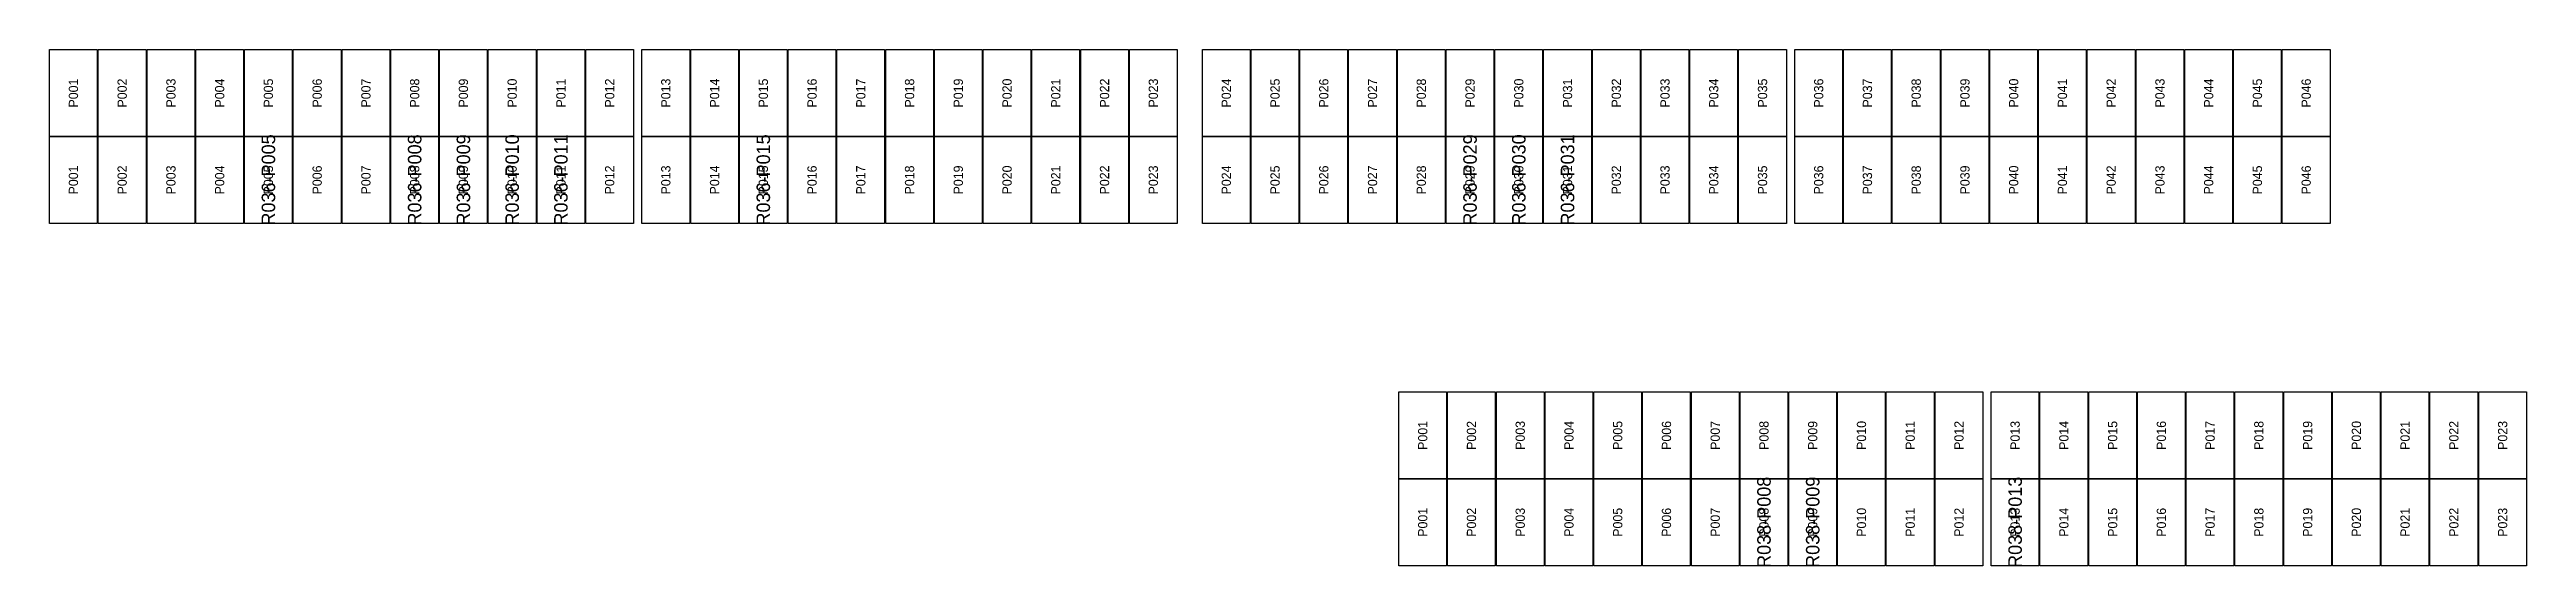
# Model space of a CAD drawing. Extents: x 296295 to 296770, y 651564 to 652121.
# Drawn here: x 296432.3 to 296491.1, y 651970.4 to 651982.7 of the extents above; entities that cross this region are included whole.
import ezdxf
from ezdxf.enums import TextEntityAlignment as Align

# ---------------------------------------------------------------- set-up
doc = ezdxf.new("R2010")
doc.units = 0

msp = doc.modelspace()

# ---------------------------------------------------------------- texts
at = {"layer": 'DEFECT_LABELS'}
for s, p in [('R036-P005', (296437.49, 651979.574)), ('R036-P008', (296440.964, 651979.574)), ('R036-P009', (296442.122, 651979.574)), ('R036-P010', (296443.28, 651979.574)), ('R036-P011', (296444.438, 651979.574)), ('R036-P015', (296449.246, 651979.574)), ('R036-P029', (296466.034, 651979.574)), ('R036-P030', (296467.192, 651979.574)), ('R036-P031', (296468.35, 651979.574)), ('R038-P008', (296473.016, 651971.448)), ('R038-P009', (296474.174, 651971.448)), ('R038-P013', (296478.982, 651971.448))]:
    msp.add_text(s, height=0.32, rotation=90, dxfattribs=at).set_placement(p, align=Align.MIDDLE_CENTER)
at = {"layer": 'PANEL_POSITION'}
for s, p in [('P001', (296432.858, 651981.637)), ('P002', (296434.016, 651981.637)), ('P003', (296435.174, 651981.637)), ('P004', (296436.332, 651981.637)), ('P005', (296437.49, 651981.637)), ('P006', (296438.648, 651981.637)), ('P007', (296439.806, 651981.637)), ('P008', (296440.964, 651981.637)), ('P009', (296442.122, 651981.637)), ('P010', (296443.28, 651981.637)), ('P011', (296444.438, 651981.637)), ('P012', (296445.596, 651981.637)), ('P013', (296446.93, 651981.637)), ('P014', (296448.088, 651981.637)), ('P015', (296449.246, 651981.637)), ('P016', (296450.404, 651981.637)), ('P017', (296451.562, 651981.637)), ('P018', (296452.72, 651981.637)), ('P019', (296453.878, 651981.637)), ('P020', (296455.036, 651981.637)), ('P021', (296456.194, 651981.637)), ('P022', (296457.352, 651981.637)), ('P023', (296458.51, 651981.637)), ('P024', (296460.244, 651981.637)), ('P025', (296461.402, 651981.637)), ('P026', (296462.56, 651981.637)), ('P027', (296463.718, 651981.637)), ('P028', (296464.876, 651981.637)), ('P029', (296466.034, 651981.637)), ('P030', (296467.192, 651981.637)), ('P031', (296468.35, 651981.637)), ('P032', (296469.508, 651981.637)), ('P033', (296470.666, 651981.637)), ('P034', (296471.824, 651981.637)), ('P035', (296472.982, 651981.637)), ('P036', (296474.316, 651981.637)), ('P037', (296475.474, 651981.637)), ('P038', (296476.632, 651981.637)), ('P039', (296477.79, 651981.637)), ('P040', (296478.948, 651981.637)), ('P041', (296480.106, 651981.637)), ('P042', (296481.264, 651981.637)), ('P043', (296482.422, 651981.637)), ('P044', (296483.58, 651981.637)), ('P045', (296484.738, 651981.637)), ('P046', (296485.896, 651981.637)), ('P001', (296432.858, 651979.574)), ('P002', (296434.016, 651979.574)), ('P003', (296435.174, 651979.574)), ('P004', (296436.332, 651979.574)), ('P005', (296437.49, 651979.574)), ('P006', (296438.648, 651979.574)), ('P007', (296439.806, 651979.574)), ('P008', (296440.964, 651979.574)), ('P009', (296442.122, 651979.574)), ('P010', (296443.28, 651979.574)), ('P011', (296444.438, 651979.574)), ('P012', (296445.596, 651979.574)), ('P013', (296446.93, 651979.574)), ('P014', (296448.088, 651979.574)), ('P015', (296449.246, 651979.574)), ('P016', (296450.404, 651979.574)), ('P017', (296451.562, 651979.574)), ('P018', (296452.72, 651979.574)), ('P019', (296453.878, 651979.574)), ('P020', (296455.036, 651979.574)), ('P021', (296456.194, 651979.574)), ('P022', (296457.352, 651979.574)), ('P023', (296458.51, 651979.574)), ('P024', (296460.244, 651979.574)), ('P025', (296461.402, 651979.574)), ('P026', (296462.56, 651979.574)), ('P027', (296463.718, 651979.574)), ('P028', (296464.876, 651979.574)), ('P029', (296466.034, 651979.574)), ('P030', (296467.192, 651979.574)), ('P031', (296468.35, 651979.574)), ('P032', (296469.508, 651979.574)), ('P033', (296470.666, 651979.574)), ('P034', (296471.824, 651979.574)), ('P035', (296472.982, 651979.574)), ('P036', (296474.316, 651979.574)), ('P037', (296475.474, 651979.574)), ('P038', (296476.632, 651979.574)), ('P039', (296477.79, 651979.574)), ('P040', (296478.948, 651979.574)), ('P041', (296480.106, 651979.574)), ('P042', (296481.264, 651979.574)), ('P043', (296482.422, 651979.574)), ('P044', (296483.58, 651979.574)), ('P045', (296484.738, 651979.574)), ('P046', (296485.896, 651979.574)), ('P001', (296464.91, 651973.511)), ('P002', (296466.068, 651973.511)), ('P003', (296467.226, 651973.511)), ('P004', (296468.384, 651973.511)), ('P005', (296469.542, 651973.511)), ('P006', (296470.7, 651973.511)), ('P007', (296471.858, 651973.511)), ('P008', (296473.016, 651973.511)), ('P009', (296474.174, 651973.511)), ('P010', (296475.332, 651973.511)), ('P011', (296476.49, 651973.511)), ('P012', (296477.648, 651973.511)), ('P013', (296478.982, 651973.511)), ('P014', (296480.14, 651973.511)), ('P015', (296481.298, 651973.511)), ('P016', (296482.456, 651973.511)), ('P017', (296483.614, 651973.511)), ('P018', (296484.772, 651973.511)), ('P019', (296485.93, 651973.511)), ('P020', (296487.088, 651973.511)), ('P021', (296488.246, 651973.511)), ('P022', (296489.404, 651973.511)), ('P023', (296490.562, 651973.511)), ('P001', (296464.91, 651971.448)), ('P002', (296466.068, 651971.448)), ('P003', (296467.226, 651971.448)), ('P004', (296468.384, 651971.448)), ('P005', (296469.542, 651971.448)), ('P006', (296470.7, 651971.448)), ('P007', (296471.858, 651971.448)), ('P008', (296473.016, 651971.448)), ('P009', (296474.174, 651971.448)), ('P010', (296475.332, 651971.448)), ('P011', (296476.49, 651971.448)), ('P012', (296477.648, 651971.448)), ('P013', (296478.982, 651971.448)), ('P014', (296480.14, 651971.448)), ('P015', (296481.298, 651971.448)), ('P016', (296482.456, 651971.448)), ('P017', (296483.614, 651971.448)), ('P018', (296484.772, 651971.448)), ('P019', (296485.93, 651971.448)), ('P020', (296487.088, 651971.448)), ('P021', (296488.246, 651971.448)), ('P022', (296489.404, 651971.448)), ('P023', (296490.562, 651971.448))]:
    msp.add_text(s, height=0.22, rotation=90, dxfattribs=at).set_placement(p, align=Align.MIDDLE_CENTER)

# ---------------------------------------------------------------- linework, layer by layer
at = {"layer": 'DEFECTIVE_PANELS'}
for points in [[(296436.923, 651980.606), (296438.057, 651980.606), (296438.057, 651978.543), (296436.923, 651978.543)], [(296440.397, 651980.606), (296441.531, 651980.606), (296441.531, 651978.543), (296440.397, 651978.543)], [(296441.555, 651980.606), (296442.689, 651980.606), (296442.689, 651978.543), (296441.555, 651978.543)], [(296442.713, 651980.606), (296443.847, 651980.606), (296443.847, 651978.543), (296442.713, 651978.543)], [(296443.871, 651980.606), (296445.005, 651980.606), (296445.005, 651978.543), (296443.871, 651978.543)], [(296448.679, 651980.606), (296449.813, 651980.606), (296449.813, 651978.543), (296448.679, 651978.543)], [(296465.467, 651980.606), (296466.601, 651980.606), (296466.601, 651978.543), (296465.467, 651978.543)], [(296466.625, 651980.606), (296467.759, 651980.606), (296467.759, 651978.543), (296466.625, 651978.543)], [(296467.783, 651980.606), (296468.917, 651980.606), (296468.917, 651978.543), (296467.783, 651978.543)], [(296472.449, 651972.48), (296473.583, 651972.48), (296473.583, 651970.417), (296472.449, 651970.417)], [(296473.607, 651972.48), (296474.741, 651972.48), (296474.741, 651970.417), (296473.607, 651970.417)], [(296478.415, 651972.48), (296479.549, 651972.48), (296479.549, 651970.417), (296478.415, 651970.417)]]:
    msp.add_lwpolyline(points, close=True, dxfattribs=at)
at = {"layer": 'PANELS_MASTER'}
for points in [[(296432.291, 651982.669), (296433.425, 651982.669), (296433.425, 651980.606), (296432.291, 651980.606)], [(296433.449, 651982.669), (296434.583, 651982.669), (296434.583, 651980.606), (296433.449, 651980.606)], [(296434.607, 651982.669), (296435.741, 651982.669), (296435.741, 651980.606), (296434.607, 651980.606)], [(296435.765, 651982.669), (296436.899, 651982.669), (296436.899, 651980.606), (296435.765, 651980.606)], [(296436.923, 651982.669), (296438.057, 651982.669), (296438.057, 651980.606), (296436.923, 651980.606)], [(296438.081, 651982.669), (296439.215, 651982.669), (296439.215, 651980.606), (296438.081, 651980.606)], [(296439.239, 651982.669), (296440.373, 651982.669), (296440.373, 651980.606), (296439.239, 651980.606)], [(296440.397, 651982.669), (296441.531, 651982.669), (296441.531, 651980.606), (296440.397, 651980.606)], [(296441.555, 651982.669), (296442.689, 651982.669), (296442.689, 651980.606), (296441.555, 651980.606)], [(296442.713, 651982.669), (296443.847, 651982.669), (296443.847, 651980.606), (296442.713, 651980.606)], [(296443.871, 651982.669), (296445.005, 651982.669), (296445.005, 651980.606), (296443.871, 651980.606)], [(296445.029, 651982.669), (296446.163, 651982.669), (296446.163, 651980.606), (296445.029, 651980.606)], [(296446.363, 651982.669), (296447.497, 651982.669), (296447.497, 651980.606), (296446.363, 651980.606)], [(296447.521, 651982.669), (296448.655, 651982.669), (296448.655, 651980.606), (296447.521, 651980.606)], [(296448.679, 651982.669), (296449.813, 651982.669), (296449.813, 651980.606), (296448.679, 651980.606)], [(296449.837, 651982.669), (296450.971, 651982.669), (296450.971, 651980.606), (296449.837, 651980.606)], [(296450.995, 651982.669), (296452.129, 651982.669), (296452.129, 651980.606), (296450.995, 651980.606)], [(296452.153, 651982.669), (296453.287, 651982.669), (296453.287, 651980.606), (296452.153, 651980.606)], [(296453.311, 651982.669), (296454.445, 651982.669), (296454.445, 651980.606), (296453.311, 651980.606)], [(296454.469, 651982.669), (296455.603, 651982.669), (296455.603, 651980.606), (296454.469, 651980.606)], [(296455.627, 651982.669), (296456.761, 651982.669), (296456.761, 651980.606), (296455.627, 651980.606)], [(296456.785, 651982.669), (296457.919, 651982.669), (296457.919, 651980.606), (296456.785, 651980.606)], [(296457.943, 651982.669), (296459.077, 651982.669), (296459.077, 651980.606), (296457.943, 651980.606)], [(296459.677, 651982.669), (296460.811, 651982.669), (296460.811, 651980.606), (296459.677, 651980.606)], [(296460.835, 651982.669), (296461.969, 651982.669), (296461.969, 651980.606), (296460.835, 651980.606)], [(296461.993, 651982.669), (296463.127, 651982.669), (296463.127, 651980.606), (296461.993, 651980.606)], [(296463.151, 651982.669), (296464.285, 651982.669), (296464.285, 651980.606), (296463.151, 651980.606)], [(296464.309, 651982.669), (296465.443, 651982.669), (296465.443, 651980.606), (296464.309, 651980.606)], [(296465.467, 651982.669), (296466.601, 651982.669), (296466.601, 651980.606), (296465.467, 651980.606)], [(296466.625, 651982.669), (296467.759, 651982.669), (296467.759, 651980.606), (296466.625, 651980.606)], [(296467.783, 651982.669), (296468.917, 651982.669), (296468.917, 651980.606), (296467.783, 651980.606)], [(296468.941, 651982.669), (296470.075, 651982.669), (296470.075, 651980.606), (296468.941, 651980.606)], [(296470.099, 651982.669), (296471.233, 651982.669), (296471.233, 651980.606), (296470.099, 651980.606)], [(296471.257, 651982.669), (296472.391, 651982.669), (296472.391, 651980.606), (296471.257, 651980.606)], [(296472.415, 651982.669), (296473.549, 651982.669), (296473.549, 651980.606), (296472.415, 651980.606)], [(296473.749, 651982.669), (296474.883, 651982.669), (296474.883, 651980.606), (296473.749, 651980.606)], [(296474.907, 651982.669), (296476.041, 651982.669), (296476.041, 651980.606), (296474.907, 651980.606)], [(296476.065, 651982.669), (296477.199, 651982.669), (296477.199, 651980.606), (296476.065, 651980.606)], [(296477.223, 651982.669), (296478.357, 651982.669), (296478.357, 651980.606), (296477.223, 651980.606)], [(296478.381, 651982.669), (296479.515, 651982.669), (296479.515, 651980.606), (296478.381, 651980.606)], [(296479.539, 651982.669), (296480.673, 651982.669), (296480.673, 651980.606), (296479.539, 651980.606)], [(296480.697, 651982.669), (296481.831, 651982.669), (296481.831, 651980.606), (296480.697, 651980.606)], [(296481.855, 651982.669), (296482.989, 651982.669), (296482.989, 651980.606), (296481.855, 651980.606)], [(296483.013, 651982.669), (296484.147, 651982.669), (296484.147, 651980.606), (296483.013, 651980.606)], [(296484.171, 651982.669), (296485.305, 651982.669), (296485.305, 651980.606), (296484.171, 651980.606)], [(296485.329, 651982.669), (296486.463, 651982.669), (296486.463, 651980.606), (296485.329, 651980.606)], [(296432.291, 651980.606), (296433.425, 651980.606), (296433.425, 651978.543), (296432.291, 651978.543)], [(296433.449, 651980.606), (296434.583, 651980.606), (296434.583, 651978.543), (296433.449, 651978.543)], [(296434.607, 651980.606), (296435.741, 651980.606), (296435.741, 651978.543), (296434.607, 651978.543)], [(296435.765, 651980.606), (296436.899, 651980.606), (296436.899, 651978.543), (296435.765, 651978.543)], [(296438.081, 651980.606), (296439.215, 651980.606), (296439.215, 651978.543), (296438.081, 651978.543)], [(296439.239, 651980.606), (296440.373, 651980.606), (296440.373, 651978.543), (296439.239, 651978.543)], [(296445.029, 651980.606), (296446.163, 651980.606), (296446.163, 651978.543), (296445.029, 651978.543)], [(296446.363, 651980.606), (296447.497, 651980.606), (296447.497, 651978.543), (296446.363, 651978.543)], [(296447.521, 651980.606), (296448.655, 651980.606), (296448.655, 651978.543), (296447.521, 651978.543)], [(296449.837, 651980.606), (296450.971, 651980.606), (296450.971, 651978.543), (296449.837, 651978.543)], [(296450.995, 651980.606), (296452.129, 651980.606), (296452.129, 651978.543), (296450.995, 651978.543)], [(296452.153, 651980.606), (296453.287, 651980.606), (296453.287, 651978.543), (296452.153, 651978.543)], [(296453.311, 651980.606), (296454.445, 651980.606), (296454.445, 651978.543), (296453.311, 651978.543)], [(296454.469, 651980.606), (296455.603, 651980.606), (296455.603, 651978.543), (296454.469, 651978.543)], [(296455.627, 651980.606), (296456.761, 651980.606), (296456.761, 651978.543), (296455.627, 651978.543)], [(296456.785, 651980.606), (296457.919, 651980.606), (296457.919, 651978.543), (296456.785, 651978.543)], [(296457.943, 651980.606), (296459.077, 651980.606), (296459.077, 651978.543), (296457.943, 651978.543)], [(296459.677, 651980.606), (296460.811, 651980.606), (296460.811, 651978.543), (296459.677, 651978.543)], [(296460.835, 651980.606), (296461.969, 651980.606), (296461.969, 651978.543), (296460.835, 651978.543)], [(296461.993, 651980.606), (296463.127, 651980.606), (296463.127, 651978.543), (296461.993, 651978.543)], [(296463.151, 651980.606), (296464.285, 651980.606), (296464.285, 651978.543), (296463.151, 651978.543)], [(296464.309, 651980.606), (296465.443, 651980.606), (296465.443, 651978.543), (296464.309, 651978.543)], [(296468.941, 651980.606), (296470.075, 651980.606), (296470.075, 651978.543), (296468.941, 651978.543)], [(296470.099, 651980.606), (296471.233, 651980.606), (296471.233, 651978.543), (296470.099, 651978.543)], [(296471.257, 651980.606), (296472.391, 651980.606), (296472.391, 651978.543), (296471.257, 651978.543)], [(296472.415, 651980.606), (296473.549, 651980.606), (296473.549, 651978.543), (296472.415, 651978.543)], [(296473.749, 651980.606), (296474.883, 651980.606), (296474.883, 651978.543), (296473.749, 651978.543)], [(296474.907, 651980.606), (296476.041, 651980.606), (296476.041, 651978.543), (296474.907, 651978.543)], [(296476.065, 651980.606), (296477.199, 651980.606), (296477.199, 651978.543), (296476.065, 651978.543)], [(296477.223, 651980.606), (296478.357, 651980.606), (296478.357, 651978.543), (296477.223, 651978.543)], [(296478.381, 651980.606), (296479.515, 651980.606), (296479.515, 651978.543), (296478.381, 651978.543)], [(296479.539, 651980.606), (296480.673, 651980.606), (296480.673, 651978.543), (296479.539, 651978.543)], [(296480.697, 651980.606), (296481.831, 651980.606), (296481.831, 651978.543), (296480.697, 651978.543)], [(296481.855, 651980.606), (296482.989, 651980.606), (296482.989, 651978.543), (296481.855, 651978.543)], [(296483.013, 651980.606), (296484.147, 651980.606), (296484.147, 651978.543), (296483.013, 651978.543)], [(296484.171, 651980.606), (296485.305, 651980.606), (296485.305, 651978.543), (296484.171, 651978.543)], [(296485.329, 651980.606), (296486.463, 651980.606), (296486.463, 651978.543), (296485.329, 651978.543)], [(296464.343, 651974.543), (296465.477, 651974.543), (296465.477, 651972.48), (296464.343, 651972.48)], [(296465.501, 651974.543), (296466.635, 651974.543), (296466.635, 651972.48), (296465.501, 651972.48)], [(296466.659, 651974.543), (296467.793, 651974.543), (296467.793, 651972.48), (296466.659, 651972.48)], [(296467.817, 651974.543), (296468.951, 651974.543), (296468.951, 651972.48), (296467.817, 651972.48)], [(296468.975, 651974.543), (296470.109, 651974.543), (296470.109, 651972.48), (296468.975, 651972.48)], [(296470.133, 651974.543), (296471.267, 651974.543), (296471.267, 651972.48), (296470.133, 651972.48)], [(296471.291, 651974.543), (296472.425, 651974.543), (296472.425, 651972.48), (296471.291, 651972.48)], [(296472.449, 651974.543), (296473.583, 651974.543), (296473.583, 651972.48), (296472.449, 651972.48)], [(296473.607, 651974.543), (296474.741, 651974.543), (296474.741, 651972.48), (296473.607, 651972.48)], [(296474.765, 651974.543), (296475.899, 651974.543), (296475.899, 651972.48), (296474.765, 651972.48)], [(296475.923, 651974.543), (296477.057, 651974.543), (296477.057, 651972.48), (296475.923, 651972.48)], [(296477.081, 651974.543), (296478.215, 651974.543), (296478.215, 651972.48), (296477.081, 651972.48)], [(296478.415, 651974.543), (296479.549, 651974.543), (296479.549, 651972.48), (296478.415, 651972.48)], [(296479.573, 651974.543), (296480.707, 651974.543), (296480.707, 651972.48), (296479.573, 651972.48)], [(296480.731, 651974.543), (296481.865, 651974.543), (296481.865, 651972.48), (296480.731, 651972.48)], [(296481.889, 651974.543), (296483.023, 651974.543), (296483.023, 651972.48), (296481.889, 651972.48)], [(296483.047, 651974.543), (296484.181, 651974.543), (296484.181, 651972.48), (296483.047, 651972.48)], [(296484.205, 651974.543), (296485.339, 651974.543), (296485.339, 651972.48), (296484.205, 651972.48)], [(296485.363, 651974.543), (296486.497, 651974.543), (296486.497, 651972.48), (296485.363, 651972.48)], [(296486.521, 651974.543), (296487.655, 651974.543), (296487.655, 651972.48), (296486.521, 651972.48)], [(296487.679, 651974.543), (296488.813, 651974.543), (296488.813, 651972.48), (296487.679, 651972.48)], [(296488.837, 651974.543), (296489.971, 651974.543), (296489.971, 651972.48), (296488.837, 651972.48)], [(296489.995, 651974.543), (296491.129, 651974.543), (296491.129, 651972.48), (296489.995, 651972.48)], [(296464.343, 651972.48), (296465.477, 651972.48), (296465.477, 651970.417), (296464.343, 651970.417)], [(296465.501, 651972.48), (296466.635, 651972.48), (296466.635, 651970.417), (296465.501, 651970.417)], [(296466.659, 651972.48), (296467.793, 651972.48), (296467.793, 651970.417), (296466.659, 651970.417)], [(296467.817, 651972.48), (296468.951, 651972.48), (296468.951, 651970.417), (296467.817, 651970.417)], [(296468.975, 651972.48), (296470.109, 651972.48), (296470.109, 651970.417), (296468.975, 651970.417)], [(296470.133, 651972.48), (296471.267, 651972.48), (296471.267, 651970.417), (296470.133, 651970.417)], [(296471.291, 651972.48), (296472.425, 651972.48), (296472.425, 651970.417), (296471.291, 651970.417)], [(296474.765, 651972.48), (296475.899, 651972.48), (296475.899, 651970.417), (296474.765, 651970.417)], [(296475.923, 651972.48), (296477.057, 651972.48), (296477.057, 651970.417), (296475.923, 651970.417)], [(296477.081, 651972.48), (296478.215, 651972.48), (296478.215, 651970.417), (296477.081, 651970.417)], [(296479.573, 651972.48), (296480.707, 651972.48), (296480.707, 651970.417), (296479.573, 651970.417)], [(296480.731, 651972.48), (296481.865, 651972.48), (296481.865, 651970.417), (296480.731, 651970.417)], [(296481.889, 651972.48), (296483.023, 651972.48), (296483.023, 651970.417), (296481.889, 651970.417)], [(296483.047, 651972.48), (296484.181, 651972.48), (296484.181, 651970.417), (296483.047, 651970.417)], [(296484.205, 651972.48), (296485.339, 651972.48), (296485.339, 651970.417), (296484.205, 651970.417)], [(296485.363, 651972.48), (296486.497, 651972.48), (296486.497, 651970.417), (296485.363, 651970.417)], [(296486.521, 651972.48), (296487.655, 651972.48), (296487.655, 651970.417), (296486.521, 651970.417)], [(296487.679, 651972.48), (296488.813, 651972.48), (296488.813, 651970.417), (296487.679, 651970.417)], [(296488.837, 651972.48), (296489.971, 651972.48), (296489.971, 651970.417), (296488.837, 651970.417)], [(296489.995, 651972.48), (296491.129, 651972.48), (296491.129, 651970.417), (296489.995, 651970.417)]]:
    msp.add_lwpolyline(points, close=True, dxfattribs=at)

msp.set_redraw_order([(e.dxf.handle, doc.entitydb.next_handle()) for e in msp.query("TEXT MTEXT ATTDEF DIMENSION ARC_DIMENSION")])  # texts and dimensions are drawn at this point

doc.saveas('drawing.dxf')
